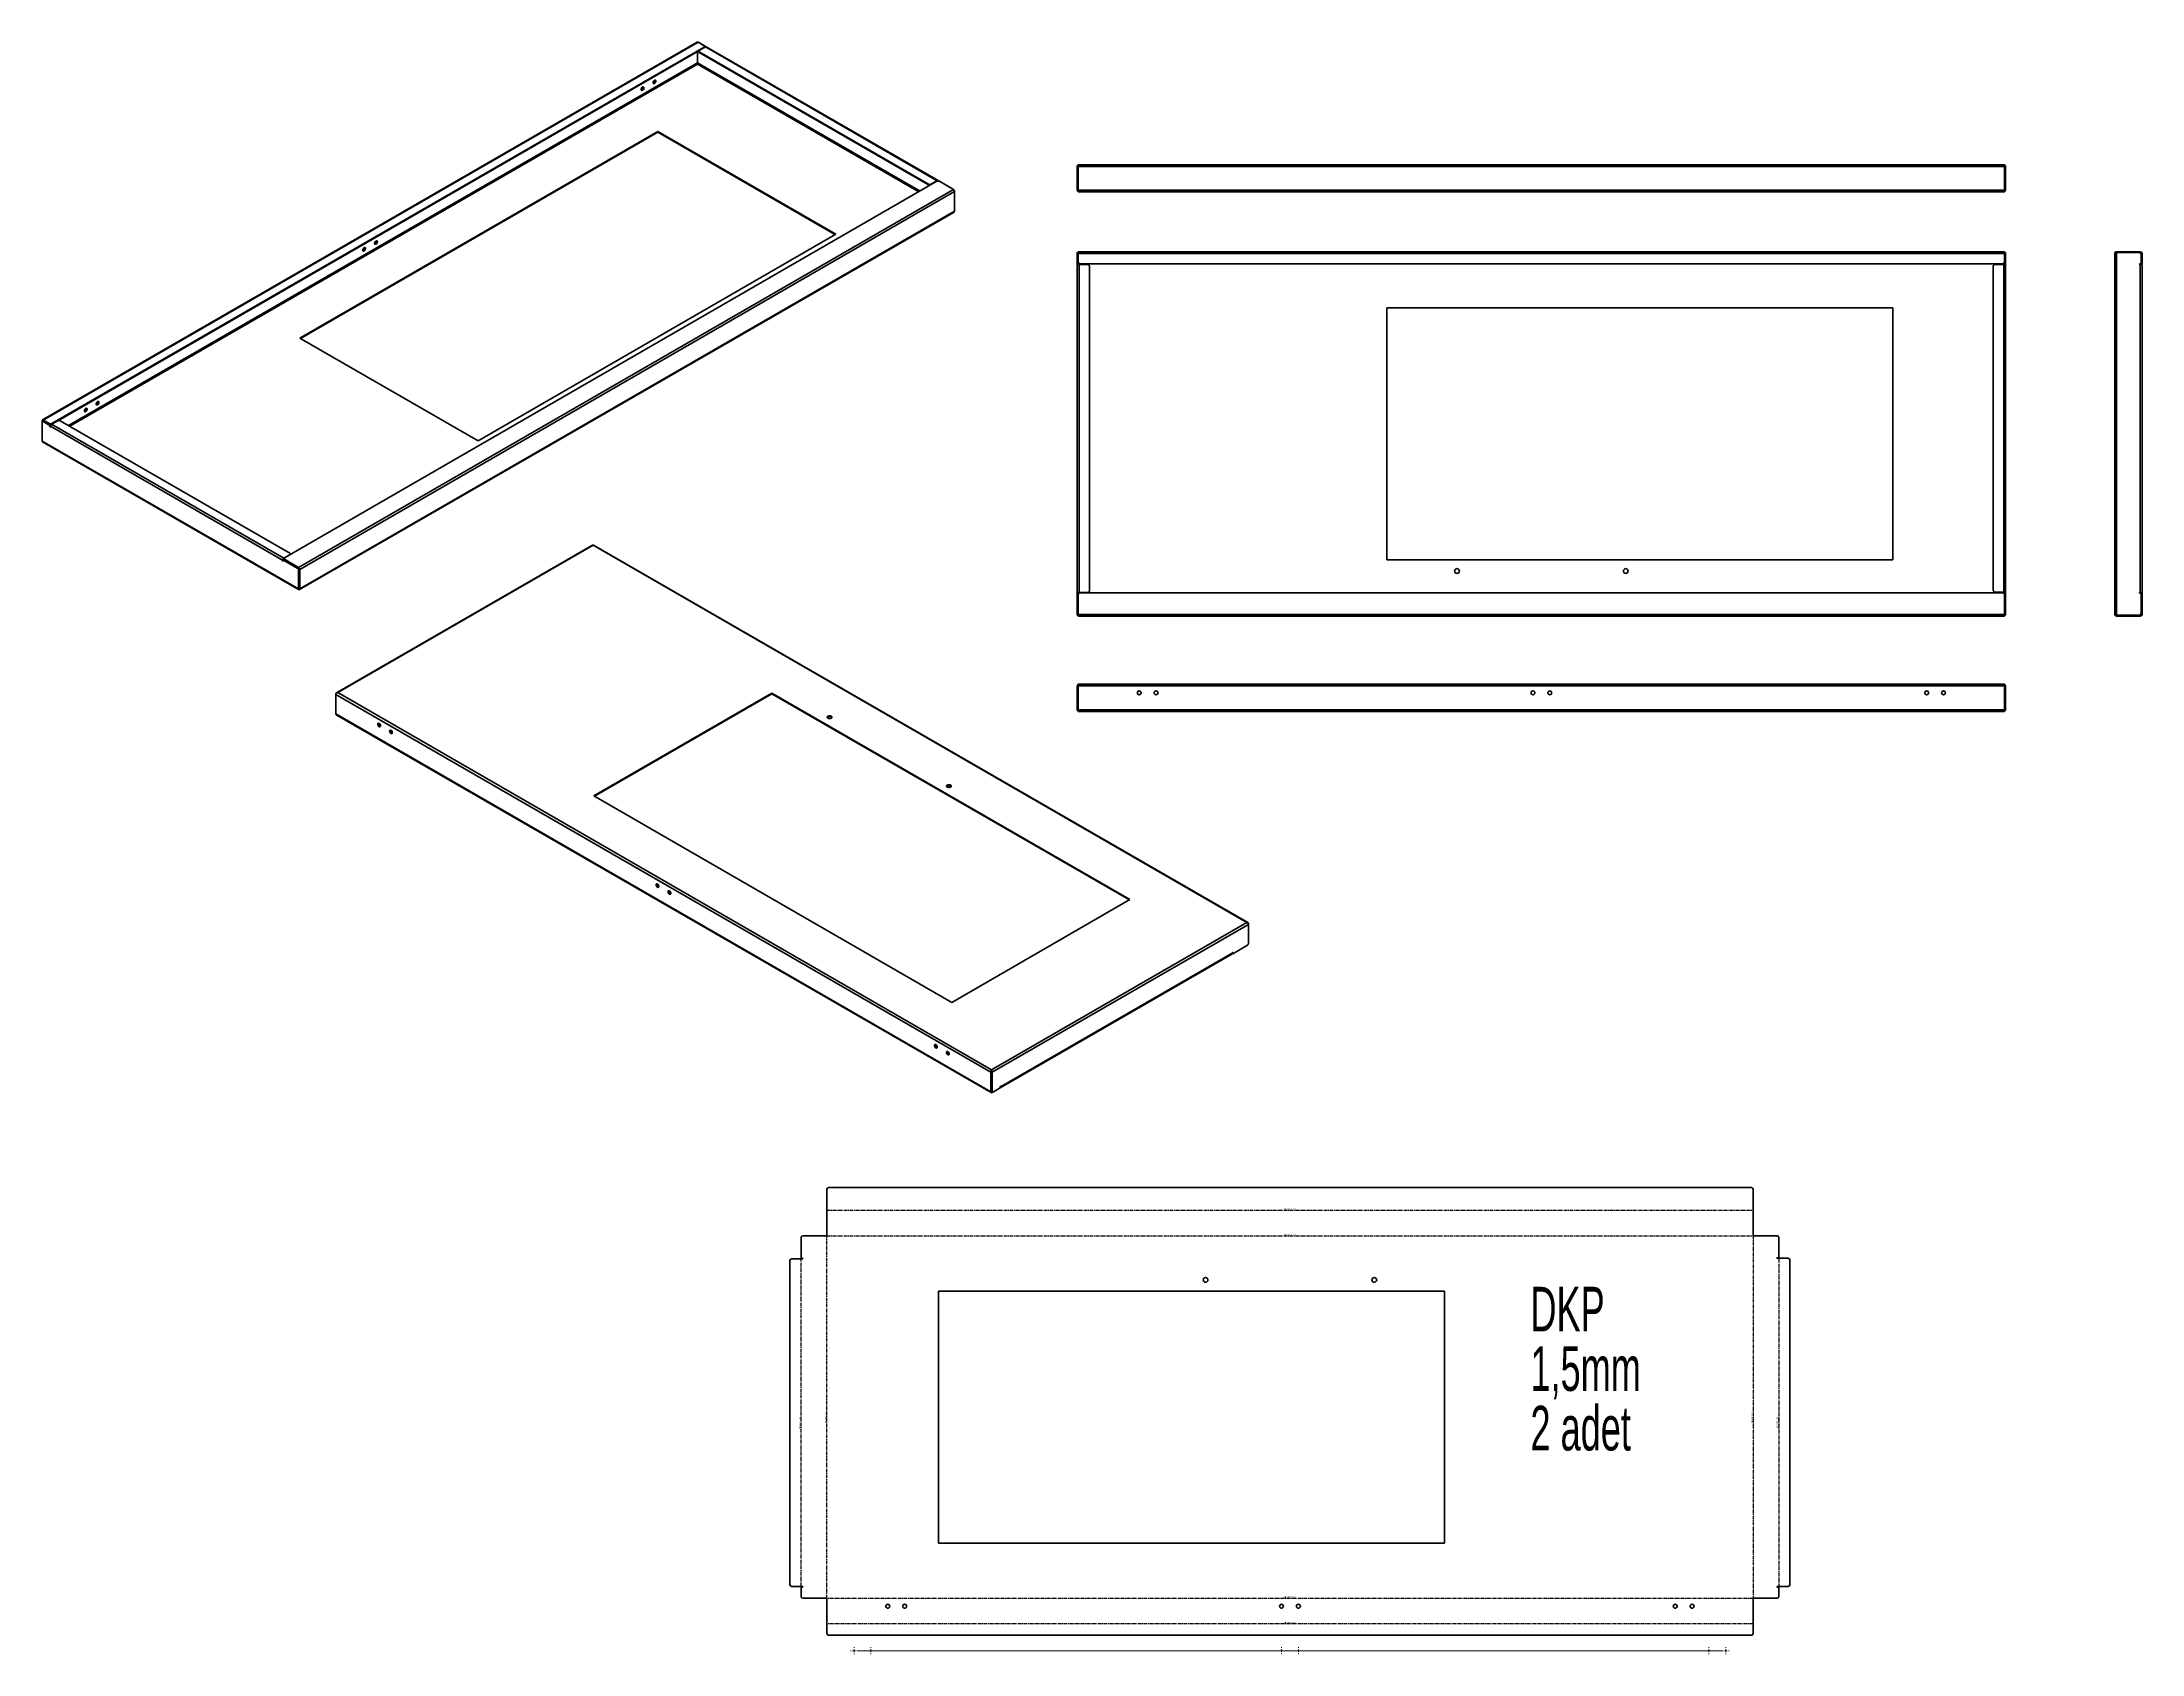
# Model space of a CAD drawing. Header units: millimetres. Extents: x -2050 to 1683, y -476 to 2391.
import ezdxf

# ---------------------------------------------------------------- set-up
doc = ezdxf.new("R2010")
doc.units = ezdxf.units.MM
doc.linetypes.add('CENTER', pattern=[10.16, 6.35, -1.27, 1.27, -1.27])
doc.styles.add('SLDTEXTSTYLE0', font='TXT', dxfattribs={"width": 0.605})
doc.styles.add('SLDTEXTSTYLE1', font='TXT', dxfattribs={"width": 0.574118})

# ---------------------------------------------------------------- blocks, each defined once
blk = doc.blocks.new('SW_CENTERMARKSYMBOL_0')
at = {"color": 0, "linetype": 'Continuous', "lineweight": 18}
for p, q in [((-765, 0), (-766, 0)), ((-760, 0), (-762.5, 0)), ((-760, 5), (-760, 6)), ((-760, 0), (-760, 2.5)), ((-760, 0), (-760, -2.5)), ((-760, 0), (-757.5, 0)), ((-755, 0), (-5, 0)), ((0, 0), (-2.5, 0)), ((0, 5), (0, 6)), ((0, 0), (0, 2.5)), ((0, 0), (0, -2.5)), ((0, 0), (2.5, 0)), ((5, 0), (755, 0)), ((760, 0), (757.5, 0)), ((760, 5), (760, 6)), ((760, 0), (760, 2.5)), ((760, 0), (760, -2.5)), ((760, 0), (762.5, 0)), ((765, 0), (766, 0)), ((-760, -5), (-760, -6)), ((0, -5), (0, -6)), ((760, -5), (760, -6))]:
    blk.add_line(p, q, dxfattribs=at)
blk = doc.blocks.new('SW_CENTERMARKSYMBOL_1')
at = {"color": 0, "linetype": 'Continuous', "lineweight": 18}
for p, q in [((-765, 0), (-766, 0)), ((-760, 0), (-762.5, 0)), ((-760, 5), (-760, 6)), ((-760, 0), (-760, 2.5)), ((-760, 0), (-760, -2.5)), ((-760, 0), (-757.5, 0)), ((-755, 0), (-5, 0)), ((0, 0), (-2.5, 0)), ((0, 5), (0, 6)), ((0, 0), (0, 2.5)), ((0, 0), (0, -2.5)), ((0, 0), (2.5, 0)), ((5, 0), (755, 0)), ((760, 0), (757.5, 0)), ((760, 5), (760, 6)), ((760, 0), (760, 2.5)), ((760, 0), (760, -2.5)), ((760, 0), (762.5, 0)), ((765, 0), (766, 0)), ((-760, -5), (-760, -6)), ((0, -5), (0, -6)), ((760, -5), (760, -6))]:
    blk.add_line(p, q, dxfattribs=at)

msp = doc.modelspace()

# ---------------------------------------------------------------- linework, layer by layer
at = {"color": 7, "linetype": 'Continuous', "lineweight": 35}
for p, q in [((-885.4, 2390.7), (-2049.8, 1718.5)), ((-2048.3, 1718.3), (-883.9, 2390.5)), ((-872.9, 2384.2), (-883.9, 2390.5)), ((-2033.1, 1712), (-872.9, 2381.8)), ((-2021.2, 1717.6), (-882.7, 2374.9)), ((-885, 2354), (-2003.1, 1708.5)), ((-885, 2354), (-885, 2373.6)), ((-884.8, 2354), (-884.8, 2373.7)), ((-489.2, 2125.7), (-884.8, 2354)), ((-882.8, 2374.4), (-882.8, 2373.2)), ((-871, 2382), (-881.9, 2375.6)), ((-881.9, 2373.2), (-474.1, 2137.8)), ((-881.9, 2373.2), (-881.9, 2372)), ((-881.9, 2372), (-474.1, 2136.6)), ((-881.6, 2389.3), (-881.7, 2389.3)), ((-881.6, 2389.3), (-869.6, 2382.4)), ((-872.9, 2380.8), (-872.9, 2381.8)), ((-872.1, 2381.8), (-872.1, 2383)), ((-872.1, 2382.6), (-871, 2382)), ((-871, 2382), (-458.9, 2144.1)), ((-869.8, 2382.2), (-869.6, 2382.4)), ((-869.6, 2382.2), (-869.6, 2382.4)), ((-457.4, 2144.3), (-869.5, 2382.1)), ((-2001, 1707.3), (-884.9, 2351.6)), ((-884.9, 2351.6), (-491.4, 2124.4)), ((-1592, 1864.2), (-955.6, 2231.6)), ((-1590.9, 1863.6), (-955.6, 2230.4)), ((-955.6, 2231.6), (-638.8, 2048.7)), ((-955.6, 2231.6), (-955.6, 2230.4)), ((-955.6, 2230.4), (-639.8, 2048.1)), ((-209.7, 2171.1), (-208.2, 2171.1)), ((-209.7, 2168.1), (-209.7, 2171.1)), ((-209.7, 2127.1), (-209.7, 2168.1)), ((-208.2, 2168.1), (-209.7, 2168.1)), ((-208.2, 2171.1), (-208.2, 2168.1)), ((-208.2, 2127.1), (-208.2, 2168.1)), ((-208.1, 2169.6), (-208.1, 2172.6)), ((1438.6, 2172.6), (-208.1, 2172.6)), ((1438.6, 2169.6), (-208.1, 2169.6)), ((-208.1, 2127.1), (-208.1, 2169.6)), ((1438.6, 2172.6), (1438.6, 2169.6)), ((1438.6, 2127.1), (1438.6, 2169.6)), ((1438.8, 2171.1), (1440.3, 2171.1)), ((1438.8, 2168.1), (1438.8, 2171.1)), ((1438.8, 2127.1), (1438.8, 2168.1)), ((1440.3, 2168.1), (1438.8, 2168.1)), ((1440.3, 2171.1), (1440.3, 2168.1)), ((1440.3, 2127.1), (1440.3, 2168.1)), ((-459.3, 2143), (-1619.4, 1473.2)), ((-429.9, 2128.5), (-1594.3, 1456.3)), ((-474.1, 2136.6), (-474.1, 2137.8)), ((-469.9, 2137.8), (-458.9, 2144.1)), ((-469.9, 2137.8), (-469.9, 2136.8)), ((-458.9, 2143.1), (-458.9, 2144.1)), ((-456.5, 2143.4), (-456.1, 2143.7)), ((-456.1, 2143.7), (-429.9, 2128.6)), ((-429.9, 2128.5), (-455, 2143)), ((-430, 2128.5), (-429.9, 2128.6)), ((-427.8, 2124.8), (-1592.2, 1452.6)), ((-427.8, 2124.9), (-427.8, 2124.9)), ((-427.8, 2124.8), (-427.8, 2124.9)), ((-427.8, 2090.1), (-427.8, 2124.8)), ((-209.7, 2127.1), (-208.2, 2127.1)), ((1438.6, 2127.1), (-208.1, 2127.1)), ((1437.3, 2124.1), (-206.7, 2124.1)), ((1440.3, 2127.1), (1438.8, 2127.1)), ((-1592.4, 1416.8), (-428.9, 2088.4)), ((-427.8, 2090.1), (-1592.2, 1417.9)), ((-638.8, 2048.7), (-1275.2, 1681.3)), ((-209.7, 2016.2), (-208.2, 2016.2)), ((-209.7, 2013.2), (-209.7, 2016.2)), ((-208.2, 2016.2), (-208.2, 2013.2)), ((-208.1, 2014.8), (-208.1, 2017.8)), ((-208.1, 2017.8), (1438.6, 2017.8)), ((1438.6, 2017.8), (1438.6, 2014.8)), ((1438.8, 2016.2), (1438.6, 2015.8)), ((1438.8, 2016.2), (1440.3, 2016.2)), ((1438.8, 2013.2), (1438.8, 2016.2)), ((1440.3, 2016.2), (1440.3, 2013.2)), ((1637.7, 2017.8), (1637.7, 2016.3)), ((1637.7, 2017.8), (1680.2, 2017.8)), ((1637.7, 2016.3), (1680.2, 2016.3)), ((1637.7, 1371.5), (1637.7, 2016.2)), ((1637.7, 2016.2), (1678.7, 2016.2)), ((1680.2, 2016.3), (1680.2, 2017.8)), ((-209.7, 1996.2), (-209.7, 2013.2)), ((-208.2, 2013.2), (-209.7, 2013.2)), ((-208.2, 1996.2), (-209.7, 1996.2)), ((-209.7, 1996.2), (-209.7, 1995.2)), ((-209.7, 1411.5), (-209.7, 1995.2)), ((-209.7, 1995.2), (-206.7, 1995.2)), ((-208.2, 1996.2), (-208.2, 2013.2)), ((-208.2, 1995.2), (-208.2, 1996.2)), ((-208.1, 2014.8), (-208.1, 1999.3)), ((-208.1, 2014.8), (1438.6, 2014.8)), ((-206.7, 1995.2), (-206.7, 1996.8)), ((-206.7, 1995.2), (-206.7, 1411.5)), ((-206.7, 1995.2), (-191.2, 1995.2)), ((-205.1, 1996.3), (1435.6, 1996.3)), ((-188.2, 1992.2), (-188.2, 1414.5)), ((1418.8, 1992.2), (1418.8, 1415.5)), ((1437.3, 1995.2), (1421.8, 1995.2)), ((1437.3, 1996.8), (1437.3, 1995.2)), ((1437.3, 1995.2), (1437.3, 1412.5)), ((1437.3, 1995.2), (1440.3, 1995.2)), ((1438.6, 1999.3), (1438.6, 2014.8)), ((1440.3, 2013.2), (1438.8, 2013.2)), ((1438.8, 2013.2), (1438.8, 1996.2)), ((1438.8, 1996.2), (1440.3, 1996.2)), ((1438.8, 1996.2), (1438.8, 1995.2)), ((1440.3, 2013.2), (1440.3, 1996.2)), ((1440.3, 1995.2), (1440.3, 1996.2)), ((1440.3, 1995.2), (1440.3, 1412.5)), ((1634.7, 1372.8), (1634.7, 2014.8)), ((1681.7, 1996.2), (1679.2, 1996.2)), ((1679.2, 1995.2), (1680.2, 1995.2)), ((1680.2, 1411.5), (1680.2, 1995.2)), ((1680.2, 1995.2), (1683.2, 1995.2)), ((1681.7, 2014.8), (1683.2, 2014.8)), ((1681.7, 2014.8), (1681.7, 2013.2)), ((1681.7, 1996.2), (1681.7, 2013.2)), ((1681.7, 1999.3), (1683.2, 1999.3)), ((1683.2, 1996.3), (1681.7, 1996.3)), ((1683.2, 2014.8), (1683.2, 1999.3)), ((1683.2, 1999.3), (1683.2, 1996.3)), ((1683.2, 1995.2), (1683.2, 1411.5)), ((340.3, 1917.8), (1240.3, 1917.8)), ((340.3, 1469.8), (340.3, 1917.8)), ((1240.3, 1917.8), (1240.3, 1469.8)), ((-1275.2, 1681.3), (-1592, 1864.2)), ((-2048.3, 1718.3), (-2037.3, 1712)), ((-2048.3, 1717.1), (-2048.3, 1718.3)), ((-2049.4, 1716.5), (-2050.4, 1717.1)), ((-2050.4, 1714.6), (-2050.4, 1717.1)), ((-2050.4, 1681.1), (-2050.4, 1714.6)), ((-1594.5, 1417.9), (-2050.4, 1681.1)), ((-2048.7, 1716.5), (-2049.8, 1715.9)), ((-2049.4, 1716.5), (-2048.3, 1717.1)), ((-2049.4, 1716.2), (-2049.4, 1716.5)), ((-2048.3, 1717.1), (-2037.3, 1710.8)), ((-2047.2, 1716.4), (-2048.3, 1715.8)), ((-2036.3, 1708.8), (-2048.3, 1715.8)), ((-2035.2, 1709.5), (-2047.2, 1716.4)), ((-2037.3, 1710.8), (-2037.3, 1712)), ((-2035.2, 1709.5), (-2036.3, 1708.8)), ((-2036.3, 1708.8), (-2036.3, 1706.8)), ((-2035.6, 1707.2), (-2036.3, 1706.8)), ((-2035.6, 1706.4), (-2035.6, 1707.2)), ((-1622.8, 1468.9), (-2035.6, 1707.2)), ((-2035.2, 1708.8), (-2035.2, 1709.5)), ((-2033.5, 1710.9), (-2022.5, 1717.2)), ((-2033.5, 1710.9), (-1620.7, 1472.6)), ((-2033.1, 1712), (-2033.1, 1711.1)), ((-2018.3, 1717.2), (-1609.7, 1481.4)), ((-2049.3, 1679.4), (-1594.4, 1416.8)), ((-1071.8, 1496), (-1526.7, 1233.4)), ((-1070.8, 1495.6), (-1524.7, 1233.5)), ((91.7, 824.5), (-1070.8, 1495.6)), ((93.7, 824.4), (-1069.7, 1496)), ((-1622.1, 1469.3), (-1622.8, 1468.9)), ((-1622.8, 1468.9), (-1622.8, 1468.1)), ((-1622.1, 1468.5), (-1622.8, 1468.1)), ((-1621.1, 1470.4), (-1622.1, 1469.7)), ((-1622.1, 1467.7), (-1622.1, 1469.7)), ((-1596.7, 1455.1), (-1622.1, 1469.7)), ((-1595.6, 1455.7), (-1621.1, 1470.4)), ((-1609.7, 1478.9), (-1620.7, 1472.6)), ((-1620.7, 1471.4), (-1620.7, 1472.6)), ((-1620.3, 1471.6), (-1620.7, 1471.4)), ((-1620.3, 1472), (-1620.3, 1470.8)), ((-1619.4, 1470.8), (-1594.3, 1456.3)), ((-1619.4, 1470.8), (-1619.4, 1469.5)), ((-1619.4, 1469.5), (-1594.3, 1455.1)), ((-1609.7, 1478.8), (-1609.7, 1478.9)), ((-1608.9, 1479.3), (-1608.9, 1480.2)), ((-1594.3, 1455.1), (-1594.3, 1456.3)), ((1240.3, 1469.8), (340.3, 1469.8)), ((-1596.7, 1455.1), (-1595.6, 1455.7)), ((-1593.5, 1452), (-1594.5, 1451.4)), ((-1594.5, 1417.9), (-1594.5, 1451.4)), ((-1593.5, 1418.5), (-1593.5, 1452)), ((-1593.3, 1453.2), (-1592.2, 1452.6)), ((-1593.3, 1418.5), (-1593.3, 1453.2)), ((-1592.2, 1417.9), (-1592.2, 1452.6)), ((-1594.5, 1417.9), (-1593.5, 1418.5)), ((-1593.4, 1418.5), (-1593.4, 1417.2)), ((-1592.2, 1417.9), (-1593.3, 1418.5)), ((-206.7, 1411.5), (-209.7, 1411.5)), ((-209.7, 1411.5), (-209.7, 1410.5)), ((-208.2, 1410.5), (-209.7, 1410.5)), ((-209.7, 1374.5), (-209.7, 1410.5)), ((-208.2, 1410.5), (-208.2, 1411.5)), ((-208.2, 1374.5), (-208.2, 1410.5)), ((-208.1, 1408.3), (-208.1, 1372.8)), ((-191.2, 1411.5), (-206.7, 1411.5)), ((-206.7, 1410.9), (-206.7, 1411.5)), ((1435.6, 1411.3), (-205.1, 1411.3)), ((1421.8, 1412.5), (1437.3, 1412.5)), ((1440.3, 1412.5), (1437.3, 1412.5)), ((1437.3, 1412.5), (1437.3, 1410.9)), ((1438.6, 1372.8), (1438.6, 1408.3)), ((1438.8, 1412.5), (1438.8, 1411.5)), ((1438.8, 1411.5), (1440.3, 1411.5)), ((1438.8, 1411.5), (1438.8, 1374.5)), ((1440.3, 1411.5), (1440.3, 1412.5)), ((1440.3, 1411.5), (1440.3, 1374.5)), ((1680.2, 1411.5), (1679.2, 1411.5)), ((1679.2, 1410.5), (1681.7, 1410.5)), ((1683.2, 1411.5), (1680.2, 1411.5)), ((1681.7, 1411.5), (1681.7, 1411.3)), ((1681.7, 1411.3), (1683.2, 1411.3)), ((1681.7, 1410.5), (1681.7, 1411.3)), ((1681.7, 1374.5), (1681.7, 1410.5)), ((1683.2, 1408.3), (1681.7, 1408.3)), ((1683.2, 1411.3), (1683.2, 1408.3)), ((1683.2, 1408.3), (1683.2, 1372.8)), ((-209.7, 1374.5), (-208.2, 1374.5)), ((-209.7, 1371.5), (-209.7, 1374.5)), ((-208.2, 1371.5), (-209.7, 1371.5)), ((-208.2, 1374.5), (-208.2, 1371.5)), ((-208.2, 1371.5), (-208.1, 1371.9)), ((1438.6, 1372.8), (-208.1, 1372.8)), ((-208.1, 1369.8), (-208.1, 1372.8)), ((1438.6, 1369.8), (-208.1, 1369.8)), ((1438.6, 1372.8), (1438.6, 1369.8)), ((1438.8, 1374.5), (1440.3, 1374.5)), ((1438.8, 1371.5), (1438.8, 1374.5)), ((1440.3, 1371.5), (1438.8, 1371.5)), ((1440.3, 1374.5), (1440.3, 1371.5)), ((1637.7, 1371.5), (1678.7, 1371.5)), ((1637.7, 1369.8), (1637.7, 1371.3)), ((1637.7, 1371.3), (1680.2, 1371.3)), ((1637.7, 1369.8), (1680.2, 1369.8)), ((1680.2, 1371.3), (1680.2, 1369.8)), ((1681.7, 1374.5), (1681.7, 1372.8)), ((1681.7, 1372.8), (1683.2, 1372.8)), ((-1524.7, 1233.5), (-362.2, 562.4)), ((-752.6, 1232.7), (-1069.3, 1049.8)), ((-116.2, 865.3), (-752.6, 1232.7)), ((-752.6, 1231.5), (-752.6, 1232.7)), ((-209.7, 1245.7), (-208.2, 1245.7)), ((-209.7, 1245.7), (-209.7, 1204.7)), ((-208.2, 1245.7), (-208.2, 1204.7)), ((-208.1, 1245.7), (-208.1, 1203.2)), ((-208.1, 1245.7), (1438.6, 1245.7)), ((-206.7, 1248.7), (1437.3, 1248.7)), ((1438.6, 1245.7), (1438.6, 1203.2)), ((1440.3, 1245.7), (1438.8, 1245.7)), ((1438.8, 1245.7), (1438.8, 1204.7)), ((1440.3, 1245.7), (1440.3, 1204.7)), ((-1527.8, 1231.7), (-1527.3, 1231.4)), ((-1527.8, 1231.7), (-1527.8, 1230.4)), ((-1527.8, 1230.4), (-363.4, 558.2)), ((-1527.8, 1230.4), (-1527.8, 1195.7)), ((-1527.8, 1195.7), (-363.4, 523.5)), ((-752.6, 1231.5), (-1068.3, 1049.2)), ((-117.2, 864.7), (-752.6, 1231.5)), ((-209.7, 1204.7), (-208.2, 1204.7)), ((-209.7, 1201.7), (-209.7, 1204.7)), ((-208.2, 1201.7), (-209.7, 1201.7)), ((-208.2, 1204.7), (-208.2, 1201.7)), ((-208.1, 1200.2), (-208.1, 1203.2)), ((-208.1, 1203.2), (1438.6, 1203.2)), ((-208.1, 1200.2), (1438.6, 1200.2)), ((1438.6, 1203.2), (1438.6, 1200.2)), ((1438.8, 1201.7), (1438.8, 1204.7)), ((1438.8, 1204.7), (1440.3, 1204.7)), ((1440.3, 1201.7), (1438.8, 1201.7)), ((1440.3, 1204.7), (1440.3, 1201.7)), ((-1527.2, 1194.3), (-362.8, 522.1)), ((-1069.3, 1049.8), (-432.9, 682.4)), ((-432.9, 682.4), (-116.2, 865.3)), ((-362.2, 562.4), (91.7, 824.5)), ((94.8, 822.7), (94.3, 822.4)), ((94.8, 822.7), (94.8, 821.4)), ((-361.1, 558.2), (94.8, 821.4)), ((66.5, 769.1), (92.7, 784.2)), ((94.8, 821.4), (94.8, 787.9)), ((-346.9, 530.7), (65.2, 768.6)), ((-346.2, 532.1), (65.8, 769.9)), ((65.8, 770.8), (65.8, 769.9)), ((65.8, 769.5), (66.5, 769.1)), ((66.2, 771.4), (66.5, 771.2)), ((66.5, 769.1), (66.5, 771.2)), ((-362.2, 561.2), (-362.2, 562.4)), ((-363.4, 558.2), (-362.3, 558.8)), ((-363.4, 558.2), (-363.4, 523.5)), ((-362.3, 524.1), (-363.4, 523.5)), ((-362.3, 558.8), (-362.3, 524.1)), ((-362.3, 539.2), (-362.1, 539.1)), ((-361.3, 523.5), (-362.3, 524.1)), ((-361.1, 558.2), (-362.1, 558.8)), ((-362.1, 558.8), (-362.1, 525.3)), ((-362.1, 525.3), (-361.1, 524.7)), ((-361.5, 524), (-360.5, 523.3)), ((-361, 523.7), (-361.3, 523.5)), ((-361.3, 523.5), (-361.3, 522.3)), ((-359.6, 523.2), (-361.3, 522.3)), ((-361.1, 558.2), (-361.1, 524.7)), ((-359, 523.5), (-346.9, 530.4)), ((-346.9, 532.5), (-346.9, 530.4)), ((-346.9, 532.5), (-346.2, 532.1)), ((-346.6, 533.1), (-346.2, 532.9)), ((-346.2, 532.1), (-346.2, 532.9)), ((-655, 267.4), (-655, 350.1)), ((-652, 353.1), (988.7, 353.1)), ((991.7, 350.1), (991.7, 267.4)), ((-700.7, 227.4), (-700.7, 264.4)), ((-655, 267.4), (-697.7, 267.4)), ((991.7, 267.4), (1034.3, 267.4)), ((1037.3, 264.4), (1037.3, 228.4)), ((-717.7, 226.4), (-698.2, 226.4)), ((-698.2, 227.4), (-700.7, 227.4)), ((1037.3, 228.4), (1034.8, 228.4)), ((1054.3, 227.4), (1034.8, 227.4)), ((1057.3, -353.3), (1057.3, 224.4)), ((-720.7, -353.3), (-720.7, 223.4)), ((-456.7, 169), (443.3, 169)), ((-456.7, -279), (-456.7, 169)), ((443.3, 169), (443.3, -279)), ((443.3, -279), (-456.7, -279)), ((-698.2, -356.3), (-717.7, -356.3)), ((-700.7, -374.3), (-700.7, -357.3)), ((-700.7, -357.3), (-698.2, -357.3)), ((1034.8, -356.3), (1054.3, -356.3)), ((1034.8, -357.3), (1037.3, -357.3)), ((1037.3, -357.3), (1037.3, -374.3)), ((-655, -377.3), (-697.7, -377.3)), ((-655, -440), (-655, -377.3)), ((991.7, -377.3), (1034.3, -377.3)), ((991.7, -377.3), (991.7, -440)), ((988.7, -443), (-652, -443))]:
    msp.add_line(p, q, dxfattribs=at)
at = {"color": 7, "linetype": 'CENTER'}
for p, q in [((-655, 313.1), (991.7, 313.1)), ((-655.2, -377.3), (-655.2, 267.4)), ((-655, 267.5), (991.7, 267.5)), ((991.8, 267.4), (991.8, -377.3)), ((-700.7, -356.3), (-700.7, 226.4)), ((1037.3, 227.4), (1037.3, -356.3)), ((991.7, -377.5), (-655, -377.5)), ((991.7, -423), (-655, -423))]:
    msp.add_line(p, q, dxfattribs=at)
at = {"color": 7, "linetype": 'Continuous', "lineweight": 35, "flags": 128}
for points in [[(-882.2, 2389.6), (-882, 2389.5), (-881.6, 2389.3)], [(-872.1, 2381.8), (-872.1, 2381.4), (-872.2, 2381.3)], [(-961.6, 2317.1), (-960.8, 2317.7), (-960.1, 2318.6), (-959.5, 2319.6), (-959.2, 2320.7), (-959.1, 2321.6), (-959.3, 2322.4), (-959.8, 2323), (-960.4, 2323.2), (-961.2, 2323), (-962, 2322.6), (-962.8, 2321.8), (-963.4, 2320.9), (-963.8, 2319.8), (-964, 2318.8), (-964, 2317.9), (-963.7, 2317.2), (-963.1, 2316.8), (-962.4, 2316.8), (-961.6, 2317.1)], [(-960.2, 2322), (-960.3, 2321), (-960.7, 2320), (-961.3, 2319), (-962, 2318.2), (-962.8, 2317.6), (-963.6, 2317.4), (-963.8, 2317.4)], [(-960.4, 2323.2), (-960.3, 2322.9), (-960.2, 2322)], [(-982.8, 2304.9), (-982, 2305.5), (-981.3, 2306.4), (-980.7, 2307.4), (-980.4, 2308.4), (-980.3, 2309.4), (-980.5, 2310.2), (-981, 2310.7), (-981.6, 2310.9), (-982.4, 2310.8), (-983.2, 2310.3), (-984, 2309.6), (-984.6, 2308.6), (-985.1, 2307.6), (-985.3, 2306.5), (-985.2, 2305.6), (-984.9, 2305), (-984.3, 2304.6), (-983.6, 2304.6), (-982.8, 2304.9)], [(-981.4, 2309.8), (-981.5, 2308.8), (-981.9, 2307.7), (-982.5, 2306.7), (-983.2, 2305.9), (-984.1, 2305.4), (-984.8, 2305.2), (-985, 2305.1)], [(-981.7, 2310.9), (-981.5, 2310.6), (-981.4, 2309.8)], [(-456.9, 2143.5), (-457, 2143.7), (-457.2, 2144), (-457.4, 2144.3), (-457.7, 2144.4), (-458.1, 2144.4), (-458.5, 2144.3), (-458.9, 2144.1)], [(-1477.8, 2019.1), (-1477, 2019.7), (-1476.2, 2020.6), (-1475.7, 2021.6), (-1475.4, 2022.7), (-1475.3, 2023.6), (-1475.5, 2024.4), (-1475.9, 2025), (-1476.6, 2025.2), (-1477.4, 2025), (-1478.2, 2024.6), (-1478.9, 2023.8), (-1479.6, 2022.9), (-1480, 2021.8), (-1480.2, 2020.8), (-1480.2, 2019.9), (-1479.8, 2019.2), (-1479.3, 2018.9), (-1478.6, 2018.8), (-1477.8, 2019.1)], [(-1476.4, 2024), (-1476.5, 2023), (-1476.9, 2022), (-1477.5, 2021), (-1478.2, 2020.2), (-1479, 2019.6), (-1479.8, 2019.4), (-1480, 2019.4)], [(-1476.6, 2025.2), (-1476.5, 2024.9), (-1476.4, 2024)], [(-1456.6, 2031.4), (-1455.8, 2032), (-1455, 2032.9), (-1454.5, 2033.9), (-1454.2, 2034.9), (-1454.1, 2035.9), (-1454.3, 2036.7), (-1454.7, 2037.2), (-1455.4, 2037.4), (-1456.1, 2037.3), (-1457, 2036.8), (-1457.7, 2036.1), (-1458.4, 2035.1), (-1458.8, 2034.1), (-1459, 2033), (-1459, 2032.1), (-1458.6, 2031.5), (-1458.1, 2031.1), (-1457.4, 2031.1), (-1456.6, 2031.4)], [(-1455.1, 2036.3), (-1455.3, 2035.3), (-1455.7, 2034.2), (-1456.3, 2033.2), (-1457, 2032.4), (-1457.8, 2031.9), (-1458.6, 2031.7), (-1458.8, 2031.7)], [(-1455.4, 2037.4), (-1455.3, 2037.1), (-1455.1, 2036.3)], [(-1972.7, 1733.4), (-1971.9, 1734), (-1971.2, 1734.9), (-1970.7, 1735.9), (-1970.3, 1736.9), (-1970.3, 1737.9), (-1970.5, 1738.7), (-1970.9, 1739.2), (-1971.6, 1739.4), (-1972.3, 1739.3), (-1973.1, 1738.8), (-1973.9, 1738.1), (-1974.6, 1737.1), (-1975, 1736.1), (-1975.2, 1735.1), (-1975.1, 1734.2), (-1974.8, 1733.5), (-1974.3, 1733.1), (-1973.5, 1733.1), (-1972.7, 1733.4)], [(-1971.3, 1738.3), (-1971.5, 1737.3), (-1971.8, 1736.2), (-1972.4, 1735.2), (-1973.2, 1734.4), (-1974, 1733.9), (-1974.8, 1733.7), (-1974.9, 1733.7)], [(-1971.6, 1739.4), (-1971.5, 1739.1), (-1971.3, 1738.3)], [(-1951.5, 1745.6), (-1950.7, 1746.3), (-1950, 1747.1), (-1949.5, 1748.1), (-1949.1, 1749.2), (-1949.1, 1750.2), (-1949.3, 1750.9), (-1949.7, 1751.5), (-1950.4, 1751.7), (-1951.1, 1751.5), (-1951.9, 1751.1), (-1952.7, 1750.3), (-1953.3, 1749.4), (-1953.8, 1748.3), (-1954, 1747.3), (-1953.9, 1746.4), (-1953.6, 1745.7), (-1953, 1745.4), (-1952.3, 1745.3), (-1951.5, 1745.6)], [(-1950.1, 1750.5), (-1950.2, 1749.5), (-1950.6, 1748.5), (-1951.2, 1747.5), (-1952, 1746.7), (-1952.8, 1746.1), (-1953.6, 1745.9), (-1953.7, 1745.9)], [(-1950.4, 1751.7), (-1950.2, 1751.4), (-1950.1, 1750.5)], [(-2036.3, 1706.8), (-2036.3, 1706.6), (-2036.2, 1706.5), (-2036.1, 1706.3), (-2035.9, 1706.2), (-2035.8, 1706.1), (-2035.7, 1706.2), (-2035.6, 1706.3), (-2035.6, 1706.4)], [(-1622.8, 1468.1), (-1622.8, 1467.9), (-1622.7, 1467.8), (-1622.6, 1467.6), (-1622.5, 1467.5), (-1622.3, 1467.5), (-1622.2, 1467.5), (-1622.1, 1467.6), (-1622.1, 1467.7)], [(-1448.7, 1174.5), (-1448.8, 1175.5), (-1449.2, 1176.6), (-1449.8, 1177.6), (-1450.6, 1178.4), (-1451.4, 1178.9), (-1452.2, 1179.1), (-1452.9, 1179), (-1453.4, 1178.6), (-1453.6, 1177.8), (-1453.6, 1176.9), (-1453.4, 1175.9), (-1452.9, 1174.8), (-1452.2, 1173.9), (-1451.4, 1173.2), (-1450.6, 1172.8), (-1449.8, 1172.8), (-1449.2, 1173.1), (-1448.8, 1173.7), (-1448.7, 1174.5)], [(-1427.5, 1162.3), (-1427.6, 1163.3), (-1428, 1164.3), (-1428.6, 1165.3), (-1429.4, 1166.1), (-1430.2, 1166.7), (-1431, 1166.9), (-1431.6, 1166.8), (-1432.1, 1166.3), (-1432.4, 1165.6), (-1432.4, 1164.7), (-1432.1, 1163.6), (-1431.6, 1162.6), (-1431, 1161.7), (-1430.2, 1161), (-1429.4, 1160.6), (-1428.6, 1160.5), (-1428, 1160.8), (-1427.6, 1161.4), (-1427.5, 1162.3)], [(-653, 1188.1), (-652, 1187.7), (-650.8, 1187.4), (-649.6, 1187.4), (-648.3, 1187.6), (-647.3, 1188), (-646.4, 1188.5), (-645.9, 1189.2), (-645.8, 1189.9), (-646, 1190.6), (-646.6, 1191.3), (-647.5, 1191.8), (-648.6, 1192.2), (-649.9, 1192.3), (-651.1, 1192.2), (-652.3, 1191.9), (-653.3, 1191.4), (-653.9, 1190.8), (-654.3, 1190.1), (-654.2, 1189.4), (-653.8, 1188.7), (-653, 1188.1)], [(-654.1, 1189.2), (-654.1, 1189.2), (-653.6, 1189.9), (-652.8, 1190.5), (-651.7, 1190.9), (-650.5, 1191.1), (-649.2, 1191), (-648, 1190.8), (-647, 1190.3)], [(-647, 1190.3), (-646.3, 1189.8), (-645.9, 1189.2)], [(-440.9, 1065.6), (-439.9, 1065.2), (-438.7, 1065), (-437.4, 1064.9), (-436.2, 1065.1), (-435.1, 1065.5), (-434.3, 1066.1), (-433.8, 1066.7), (-433.7, 1067.5), (-433.9, 1068.2), (-434.5, 1068.8), (-435.4, 1069.4), (-436.5, 1069.7), (-437.7, 1069.8), (-439, 1069.7), (-440.2, 1069.5), (-441.1, 1069), (-441.8, 1068.4), (-442.1, 1067.7), (-442.1, 1066.9), (-441.7, 1066.2), (-440.9, 1065.6)], [(-442, 1066.8), (-442, 1066.8), (-441.5, 1067.5), (-440.7, 1068), (-439.6, 1068.4), (-438.4, 1068.6), (-437.1, 1068.6), (-435.9, 1068.3), (-434.9, 1067.9)], [(-434.9, 1067.9), (-434.1, 1067.3), (-433.8, 1066.8)], [(-953.7, 888.8), (-953.9, 889.8), (-954.3, 890.8), (-954.9, 891.8), (-955.6, 892.6), (-956.4, 893.2), (-957.2, 893.4), (-957.9, 893.3), (-958.4, 892.8), (-958.6, 892.1), (-958.6, 891.2), (-958.4, 890.1), (-957.9, 889.1), (-957.2, 888.2), (-956.4, 887.5), (-955.6, 887.1), (-954.9, 887), (-954.3, 887.3), (-953.9, 887.9), (-953.7, 888.8)], [(-932.5, 876.5), (-932.7, 877.5), (-933, 878.6), (-933.6, 879.6), (-934.4, 880.4), (-935.2, 880.9), (-936, 881.2), (-936.7, 881), (-937.2, 880.6), (-937.4, 879.8), (-937.4, 878.9), (-937.2, 877.9), (-936.7, 876.8), (-936, 875.9), (-935.2, 875.2), (-934.4, 874.8), (-933.6, 874.8), (-933, 875.1), (-932.7, 875.7), (-932.5, 876.5)], [(66.1, 769.4), (66, 769.4), (65.7, 769.3)], [(66.5, 771.2), (66.5, 771.3), (66.4, 771.4), (66.3, 771.4), (66.2, 771.4), (66, 771.3), (65.9, 771.1), (65.8, 770.9), (65.8, 770.8)], [(-458.8, 603), (-458.9, 604), (-459.3, 605.1), (-459.9, 606.1), (-460.6, 606.9), (-461.4, 607.4), (-462.2, 607.7), (-462.9, 607.5), (-463.4, 607.1), (-463.7, 606.4), (-463.7, 605.4), (-463.4, 604.4), (-462.9, 603.3), (-462.2, 602.4), (-461.4, 601.7), (-460.6, 601.4), (-459.9, 601.3), (-459.3, 601.6), (-458.9, 602.2), (-458.8, 603)], [(-437.5, 590.8), (-437.7, 591.8), (-438.1, 592.9), (-438.7, 593.8), (-439.4, 594.6), (-440.2, 595.2), (-441, 595.4), (-441.7, 595.3), (-442.2, 594.8), (-442.5, 594.1), (-442.5, 593.2), (-442.2, 592.1), (-441.7, 591.1), (-441, 590.2), (-440.2, 589.5), (-439.4, 589.1), (-438.7, 589.1), (-438.1, 589.3), (-437.7, 589.9), (-437.5, 590.8)], [(-346.2, 532.9), (-346.3, 533), (-346.3, 533.1), (-346.4, 533.1), (-346.6, 533.1), (-346.7, 533), (-346.8, 532.8), (-346.9, 532.7), (-346.9, 532.5)]]:
    msp.add_lwpolyline(points, dxfattribs=at)
at = {"color": 7, "linetype": 'Continuous', "lineweight": 35}
for centre, radius in [((465.3, 1449.8), 4.25), ((765.3, 1449.8), 4.25), ((-99.7, 1233.2), 3.5), ((-69.7, 1233.2), 3.5), ((600.3, 1233.2), 3.5), ((630.3, 1233.2), 3.5), ((1300.3, 1233.2), 3.5), ((1330.3, 1233.2), 3.5), ((18.3, 189), 4.25), ((318.3, 189), 4.25), ((-546.7, -391.5), 3.5), ((-516.7, -391.5), 3.5), ((153.3, -391.5), 3.5), ((183.3, -391.5), 3.5), ((853.3, -391.5), 3.5), ((883.3, -391.5), 3.5)]:
    msp.add_circle(centre, radius, dxfattribs=at)
for centre, radius, start, end in [((-884.8, 2389.3), 1.51, 54.3824, 114.3071), ((-881.5, 2374.4), 1.31, 110.7834, 249.2166), ((-881.3, 2373.3), 1.51, 185.6948, 245.6253), ((-873.4, 2383), 1.31, 290.7834, 69.2166), ((-870.1, 2380.7), 1.51, 65.6929, 125.6176), ((-206.7, 2169.6), 3, 116.9273, 150), ((-206.7, 2169.6), 1.5, 154.9203, 180), ((1437.3, 2169.6), 3, 30, 63.0727), ((1437.3, 2169.6), 1.5, 0, 25.0797), ((-472, 2141.9), 4.61, 242.6097, 297.3903), ((-472, 2140.7), 4.62, 242.6873, 280.7452), ((-457.2, 2138.9), 4.61, 62.6097, 117.3903), ((-432.4, 2124.7), 4.61, 2.6055, 57.3945), ((-432.4, 2124.6), 4.61, 2.6055, 57.3945), ((1678.7, 2013.2), 3, 0, 90), ((1680.2, 2014.8), 3, 0, 90), ((1680.2, 2014.8), 1.5, 0, 90), ((-205.1, 1999.3), 3, 180, 270), ((-191.2, 1992.2), 3, 0, 90), ((1421.8, 1992.2), 3, 90, 180), ((1435.6, 1999.3), 3, 270, 0), ((1679.2, 1995.7), 0.5, 90, 270), ((-2049.1, 1717.3), 1.31, 50.7967, 189.214), ((-2020.4, 1713.1), 4.61, 62.6097, 117.3903), ((-2049.1, 1714.8), 1.31, 50.7967, 189.214), ((-2048.7, 1716.6), 0.655, 50.7967, 189.214), ((-2048.1, 1715.2), 1.51, 54.3824, 114.3071), ((-2035.2, 1716.1), 4.61, 242.6097, 297.3903), ((-2035.2, 1714.9), 4.64, 242.7019, 284.2032), ((-2031, 1707), 4.61, 122.6055, 177.3945), ((-1618.2, 1468.7), 4.61, 122.6055, 177.3945), ((-1619.4, 1469.4), 2.36, 123.0693, 165.6119), ((-1619, 1472), 1.31, 110.7834, 249.2166), ((-1618.8, 1470.9), 1.51, 185.6948, 245.6253), ((-1610.2, 1480.2), 1.31, 290.7834, 69.2166), ((-1596.8, 1452.4), 4.61, 2.6055, 57.3945), ((-1599.1, 1451.2), 4.61, 2.6055, 57.3945), ((-1598.1, 1451.8), 4.61, 2.6055, 57.3945), ((-1595.6, 1453.1), 2.31, 2.6055, 57.3945), ((-205.1, 1408.3), 3, 90, 180), ((-191.2, 1414.5), 3, 270, 0), ((1421.8, 1415.5), 3, 180, 270), ((1435.6, 1408.3), 3, 0, 90), ((1679.2, 1411), 0.5, 90, 270), ((1678.7, 1374.5), 3, 270, 0), ((1680.2, 1372.8), 3, 270, 0), ((1680.2, 1372.8), 1.5, 270, 0), ((-1526.3, 1195.5), 1.48, 173.7012, 234.9867), ((-206.7, 1203.2), 3, 210, 243.0727), ((-206.7, 1203.2), 1.5, 180, 205.0797), ((1437.3, 1203.2), 1.5, 334.9203, 0), ((1437.3, 1203.2), 3, 296.9273, 330), ((-1448.1, 1177.7), 4.46, 161.5807, 258.414), ((-1426.9, 1165.5), 4.46, 161.5807, 258.414), ((-953.1, 892), 4.46, 161.5807, 258.414), ((-931.9, 879.8), 4.46, 161.5807, 258.414), ((90.2, 788.1), 4.61, 302.6055, 357.3945), ((64.4, 769.8), 1.44, 304.0564, 7.2558), ((-458.1, 606.3), 4.46, 161.5807, 258.414), ((-436.9, 594), 4.46, 161.5807, 258.414), ((-362.1, 523.3), 1.31, 170.786, 309.2033), ((-361.7, 524), 0.655, 170.786, 309.2033), ((-360.7, 525.2), 1.48, 173.7012, 234.9867), ((-359.8, 524.5), 1.31, 170.786, 309.2033), ((-347.7, 531.9), 1.45, 300.2638, 6.7169), ((-652, 350.1), 3, 90, 180), ((988.7, 350.1), 3, 0, 90), ((-697.7, 264.4), 3, 90, 180), ((1034.3, 264.4), 3, 0, 90), ((-717.7, 223.4), 3, 90, 180), ((-698.2, 226.9), 0.5, 270, 90), ((1034.8, 227.9), 0.5, 90, 270), ((1054.3, 224.4), 3, 0, 90), ((-717.7, -353.3), 3, 180, 270), ((-698.2, -356.8), 0.5, 270, 90), ((1034.8, -356.8), 0.5, 90, 270), ((1054.3, -353.3), 3, 270, 360), ((-697.7, -374.3), 3, 180, 270), ((1034.3, -374.3), 3, 270, 0), ((-652, -440), 3, 180, 270), ((988.7, -440), 3, 270, 0)]:
    msp.add_arc(centre, radius, start, end, dxfattribs=at)
for points, knots in [([(-884.9, 2351.6), (-884.9, 2351.7), (-885, 2351.9), (-885, 2352.2), (-885.1, 2352.3), (-885.1, 2352.5), (-885.1, 2352.6), (-885.1, 2352.8), (-885.1, 2352.9), (-885.1, 2353.1), (-885.1, 2353.2), (-885.1, 2353.6), (-885, 2353.8), (-885, 2354)], [0, 0, 0, 0, 0.25, 0.25, 0.375, 0.375, 0.5, 0.5, 0.625, 0.625, 0.75, 0.75, 1, 1, 1, 1]), ([(-884.8, 2354), (-884.7, 2353.8), (-884.6, 2353.6), (-884.6, 2353.2), (-884.6, 2353.1), (-884.6, 2352.9), (-884.6, 2352.8), (-884.6, 2352.6), (-884.6, 2352.5), (-884.6, 2352.3), (-884.7, 2352.2), (-884.7, 2351.9), (-884.8, 2351.7), (-884.9, 2351.6)], [0, 0, 0, 0, 0.25, 0.25, 0.375, 0.375, 0.5, 0.5, 0.625, 0.625, 0.75, 0.75, 1, 1, 1, 1]), ([(-209.7, 2127.1), (-209.7, 2126.9), (-209.7, 2126.7), (-209.6, 2126.3), (-209.6, 2126.1), (-209.4, 2125.7), (-209.3, 2125.6), (-209.1, 2125.2), (-209, 2125.1), (-208.7, 2124.8), (-208.6, 2124.7), (-208.2, 2124.5), (-208.1, 2124.4), (-207.7, 2124.2), (-207.5, 2124.2), (-207.1, 2124.1), (-206.9, 2124.1), (-206.7, 2124.1)], [0, 0, 0, 0, 0.125, 0.125, 0.25, 0.25, 0.375, 0.375, 0.5, 0.5, 0.625, 0.625, 0.75, 0.75, 0.875, 0.875, 1, 1, 1, 1]), ([(-208.2, 2127.1), (-208.2, 2126.8), (-208.2, 2126.4), (-207.9, 2126.1), (-207.8, 2126)], [0, 0, 0, 0, 0.560267, 1, 1, 1, 1]), ([(-206.7, 2124.1), (-206.8, 2124.1), (-206.9, 2124.1), (-207, 2124.2), (-207, 2124.2), (-207.1, 2124.4), (-207.2, 2124.5), (-207.3, 2124.7), (-207.4, 2124.8), (-207.5, 2125.1), (-207.5, 2125.2), (-207.6, 2125.6), (-207.7, 2125.7), (-207.8, 2126.1), (-207.9, 2126.3), (-208, 2126.7), (-208, 2126.9), (-208.1, 2127.1)], [0, 0, 0, 0, 0.125, 0.125, 0.25, 0.25, 0.375, 0.375, 0.5, 0.5, 0.625, 0.625, 0.75, 0.75, 0.875, 0.875, 1, 1, 1, 1]), ([(1438.6, 2127.1), (1438.6, 2126.9), (1438.5, 2126.7), (1438.4, 2126.3), (1438.3, 2126.1), (1438.2, 2125.7), (1438.2, 2125.6), (1438.1, 2125.2), (1438, 2125.1), (1437.9, 2124.8), (1437.8, 2124.7), (1437.7, 2124.5), (1437.7, 2124.4), (1437.5, 2124.2), (1437.5, 2124.2), (1437.4, 2124.1), (1437.3, 2124.1), (1437.3, 2124.1)], [0, 0, 0, 0, 0.125, 0.125, 0.25, 0.25, 0.375, 0.375, 0.5, 0.5, 0.625, 0.625, 0.75, 0.75, 0.875, 0.875, 1, 1, 1, 1]), ([(1437.3, 2124.1), (1437.5, 2124.1), (1437.7, 2124.1), (1438, 2124.2), (1438.2, 2124.2), (1438.6, 2124.4), (1438.8, 2124.5), (1439.1, 2124.7), (1439.2, 2124.8), (1439.5, 2125.1), (1439.6, 2125.2), (1439.9, 2125.6), (1440, 2125.7), (1440.1, 2126.1), (1440.2, 2126.3), (1440.2, 2126.7), (1440.3, 2126.9), (1440.3, 2127.1)], [0, 0, 0, 0, 0.125, 0.125, 0.25, 0.25, 0.375, 0.375, 0.5, 0.5, 0.625, 0.625, 0.75, 0.75, 0.875, 0.875, 1, 1, 1, 1]), ([(1438.3, 2126), (1438.3, 2126), (1438.5, 2126.1), (1438.7, 2126.5), (1438.7, 2126.9), (1438.8, 2127.1)], [0, 0, 0, 0, 0.072809, 0.56315, 1, 1, 1, 1]), ([(-427.8, 2090.1), (-427.9, 2089.8), (-428.1, 2089.2), (-428.5, 2088.6), (-428.9, 2088.5), (-428.9, 2088.5)], [0, 0, 0, 0, 0.4472514, 0.8945664, 1, 1, 1, 1]), ([(-208.1, 2015.8), (-208.1, 2015.9), (-208.2, 2016), (-208.2, 2016.1), (-208.2, 2016.2)], [0, 0, 0, 0, 0.16308, 1, 1, 1, 1]), ([(1637.7, 2017.8), (1637.5, 2017.8), (1637.3, 2017.8), (1636.9, 2017.7), (1636.7, 2017.7), (1636.4, 2017.5), (1636.2, 2017.4), (1635.9, 2017.2), (1635.7, 2017.1), (1635.4, 2016.8), (1635.3, 2016.7), (1635.1, 2016.3), (1635, 2016.2), (1634.9, 2015.8), (1634.8, 2015.6), (1634.7, 2015.2), (1634.7, 2015), (1634.7, 2014.8)], [0, 0, 0, 0, 0.125, 0.125, 0.25, 0.25, 0.375, 0.375, 0.5, 0.5, 0.625, 0.625, 0.75, 0.75, 0.875, 0.875, 1, 1, 1, 1]), ([(1634.7, 2014.8), (1634.7, 2014.9), (1634.7, 2015), (1634.8, 2015.1), (1634.9, 2015.1), (1635, 2015.2), (1635.1, 2015.3), (1635.3, 2015.4), (1635.4, 2015.5), (1635.7, 2015.6), (1635.9, 2015.6), (1636.2, 2015.7), (1636.4, 2015.8), (1636.7, 2015.9), (1636.9, 2016), (1637.3, 2016.1), (1637.5, 2016.1), (1637.7, 2016.2)], [0, 0, 0, 0, 0.125, 0.125, 0.25, 0.25, 0.375, 0.375, 0.5, 0.5, 0.625, 0.625, 0.75, 0.75, 0.875, 0.875, 1, 1, 1, 1]), ([(1637.7, 2016.3), (1637.5, 2016.3), (1637.1, 2016.3), (1636.8, 2016), (1636.6, 2015.9)], [0, 0, 0, 0, 0.560267, 1, 1, 1, 1]), ([(-2049.3, 1679.5), (-2049.5, 1679.6), (-2049.9, 1679.8), (-2050.3, 1680.5), (-2050.4, 1680.9), (-2050.4, 1681.1)], [0, 0, 0, 0, 0.3415223, 0.7880963, 1, 1, 1, 1]), ([(-1071.8, 1496), (-1071.7, 1496), (-1071.5, 1496.1), (-1071.1, 1495.9), (-1070.8, 1495.7), (-1070.8, 1495.6)], [0, 0, 0, 0, 0.341386, 0.788052, 1, 1, 1, 1]), ([(-1070.8, 1495.6), (-1070.6, 1495.7), (-1070.2, 1496), (-1069.9, 1496.1), (-1069.8, 1496), (-1069.8, 1496)], [0, 0, 0, 0, 0.447344, 0.894752, 1, 1, 1, 1]), ([(-1594.5, 1417.9), (-1594.6, 1417.8), (-1594.6, 1417.6), (-1594.6, 1417.4), (-1594.6, 1417.3), (-1594.6, 1417.1), (-1594.6, 1417), (-1594.5, 1416.9), (-1594.5, 1416.8), (-1594.3, 1416.8), (-1594.3, 1416.8), (-1594.1, 1416.8), (-1594, 1416.8), (-1593.9, 1416.8), (-1593.8, 1416.9), (-1593.6, 1417), (-1593.5, 1417.1), (-1593.4, 1417.2)], [0, 0, 0, 0, 0.125, 0.125, 0.25, 0.25, 0.375, 0.375, 0.5, 0.5, 0.625, 0.625, 0.75, 0.75, 0.875, 0.875, 1, 1, 1, 1]), ([(-1593.5, 1418.5), (-1593.6, 1418.4), (-1593.6, 1418.3), (-1593.7, 1418.2), (-1593.7, 1418.2), (-1593.7, 1418.1), (-1593.7, 1418.1), (-1593.6, 1418.1), (-1593.6, 1418.1), (-1593.6, 1418.1), (-1593.6, 1418.1), (-1593.5, 1418.2), (-1593.4, 1418.3), (-1593.4, 1418.5)], [0, 0, 0, 0, 0.25, 0.25, 0.375, 0.375, 0.5, 0.5, 0.625, 0.625, 0.75, 0.75, 1, 1, 1, 1]), ([(-1593.4, 1417.2), (-1593.3, 1417.1), (-1593.2, 1417), (-1593, 1416.9), (-1592.9, 1416.8), (-1592.7, 1416.8), (-1592.6, 1416.8), (-1592.5, 1416.8), (-1592.4, 1416.8), (-1592.3, 1416.8), (-1592.3, 1416.9), (-1592.2, 1417), (-1592.2, 1417.1), (-1592.1, 1417.3), (-1592.1, 1417.4), (-1592.2, 1417.6), (-1592.2, 1417.8), (-1592.2, 1417.9)], [0, 0, 0, 0, 0.125, 0.125, 0.25, 0.25, 0.375, 0.375, 0.5, 0.5, 0.625, 0.625, 0.75, 0.75, 0.875, 0.875, 1, 1, 1, 1]), ([(-1593.1, 1418.1), (-1593.1, 1418.1), (-1593.1, 1418.1), (-1593.1, 1418.2), (-1593.2, 1418.4), (-1593.3, 1418.5)], [0, 0, 0, 0, 0.061427, 0.557787, 1, 1, 1, 1]), ([(1438.6, 1371.8), (1438.6, 1371.8), (1438.8, 1371.7), (1438.8, 1371.6), (1438.8, 1371.5)], [0, 0, 0, 0, 0.1630801, 1, 1, 1, 1]), ([(1637.7, 1371.5), (1637.5, 1371.5), (1637.3, 1371.6), (1636.9, 1371.7), (1636.7, 1371.8), (1636.4, 1371.9), (1636.2, 1371.9), (1635.9, 1372), (1635.7, 1372.1), (1635.4, 1372.2), (1635.3, 1372.3), (1635.1, 1372.4), (1635, 1372.4), (1634.9, 1372.6), (1634.8, 1372.6), (1634.7, 1372.7), (1634.7, 1372.8), (1634.7, 1372.8)], [0, 0, 0, 0, 0.125, 0.125, 0.25, 0.25, 0.375, 0.375, 0.5, 0.5, 0.625, 0.625, 0.75, 0.75, 0.875, 0.875, 1, 1, 1, 1]), ([(1634.7, 1372.8), (1634.7, 1372.6), (1634.7, 1372.4), (1634.8, 1372.1), (1634.9, 1371.9), (1635, 1371.5), (1635.1, 1371.3), (1635.3, 1371), (1635.4, 1370.9), (1635.7, 1370.6), (1635.9, 1370.5), (1636.2, 1370.2), (1636.4, 1370.1), (1636.7, 1370), (1636.9, 1369.9), (1637.3, 1369.9), (1637.5, 1369.8), (1637.7, 1369.8)], [0, 0, 0, 0, 0.125, 0.125, 0.25, 0.25, 0.375, 0.375, 0.5, 0.5, 0.625, 0.625, 0.75, 0.75, 0.875, 0.875, 1, 1, 1, 1]), ([(1636.6, 1371.8), (1636.7, 1371.8), (1636.8, 1371.6), (1637.2, 1371.4), (1637.5, 1371.4), (1637.7, 1371.3)], [0, 0, 0, 0, 0.072809, 0.56315, 1, 1, 1, 1]), ([(-1524.7, 1233.5), (-1524.9, 1233.6), (-1525.1, 1233.6), (-1525.4, 1233.7), (-1525.6, 1233.7), (-1525.9, 1233.6), (-1526.1, 1233.6), (-1526.4, 1233.5), (-1526.6, 1233.5), (-1526.8, 1233.3), (-1527, 1233.2), (-1527.2, 1233), (-1527.3, 1232.9), (-1527.5, 1232.6), (-1527.6, 1232.4), (-1527.7, 1232.1), (-1527.8, 1231.9), (-1527.8, 1231.7)], [0, 0, 0, 0, 0.125, 0.125, 0.25, 0.25, 0.375, 0.375, 0.5, 0.5, 0.625, 0.625, 0.75, 0.75, 0.875, 0.875, 1, 1, 1, 1]), ([(-1527.8, 1230.4), (-1527.8, 1230.5), (-1527.7, 1230.7), (-1527.6, 1231), (-1527.5, 1231.1), (-1527.3, 1231.4), (-1527.2, 1231.6), (-1527, 1231.9), (-1526.8, 1232.1), (-1526.6, 1232.4), (-1526.4, 1232.5), (-1526.1, 1232.8), (-1525.9, 1232.9), (-1525.6, 1233.1), (-1525.4, 1233.2), (-1525.1, 1233.4), (-1524.9, 1233.5), (-1524.7, 1233.5)], [0, 0, 0, 0, 0.125, 0.125, 0.25, 0.25, 0.375, 0.375, 0.5, 0.5, 0.625, 0.625, 0.75, 0.75, 0.875, 0.875, 1, 1, 1, 1]), ([(-206.7, 1248.7), (-206.9, 1248.7), (-207.1, 1248.6), (-207.5, 1248.6), (-207.7, 1248.5), (-208.1, 1248.4), (-208.2, 1248.3), (-208.6, 1248), (-208.7, 1247.9), (-209, 1247.6), (-209.1, 1247.5), (-209.3, 1247.2), (-209.4, 1247), (-209.6, 1246.6), (-209.6, 1246.4), (-209.7, 1246.1), (-209.7, 1245.9), (-209.7, 1245.7)], [0, 0, 0, 0, 0.125, 0.125, 0.25, 0.25, 0.375, 0.375, 0.5, 0.5, 0.625, 0.625, 0.75, 0.75, 0.875, 0.875, 1, 1, 1, 1]), ([(-207.8, 1246.7), (-207.8, 1246.7), (-208, 1246.6), (-208.2, 1246.2), (-208.2, 1245.8), (-208.2, 1245.7)], [0, 0, 0, 0, 0.072809, 0.56315, 1, 1, 1, 1]), ([(-208.1, 1245.7), (-208, 1245.9), (-208, 1246.1), (-207.9, 1246.4), (-207.8, 1246.6), (-207.7, 1247), (-207.6, 1247.2), (-207.5, 1247.5), (-207.5, 1247.6), (-207.4, 1247.9), (-207.3, 1248), (-207.2, 1248.3), (-207.1, 1248.4), (-207, 1248.5), (-207, 1248.6), (-206.9, 1248.6), (-206.8, 1248.7), (-206.7, 1248.7)], [0, 0, 0, 0, 0.125, 0.125, 0.25, 0.25, 0.375, 0.375, 0.5, 0.5, 0.625, 0.625, 0.75, 0.75, 0.875, 0.875, 1, 1, 1, 1]), ([(1437.3, 1248.7), (1437.3, 1248.7), (1437.4, 1248.6), (1437.5, 1248.6), (1437.5, 1248.5), (1437.7, 1248.4), (1437.7, 1248.3), (1437.8, 1248), (1437.9, 1247.9), (1438, 1247.6), (1438.1, 1247.5), (1438.2, 1247.2), (1438.2, 1247), (1438.3, 1246.6), (1438.4, 1246.4), (1438.5, 1246.1), (1438.6, 1245.9), (1438.6, 1245.7)], [0, 0, 0, 0, 0.125, 0.125, 0.25, 0.25, 0.375, 0.375, 0.5, 0.5, 0.625, 0.625, 0.75, 0.75, 0.875, 0.875, 1, 1, 1, 1]), ([(1440.3, 1245.7), (1440.3, 1245.9), (1440.2, 1246.1), (1440.2, 1246.4), (1440.1, 1246.6), (1440, 1247), (1439.9, 1247.2), (1439.6, 1247.5), (1439.5, 1247.6), (1439.2, 1247.9), (1439.1, 1248), (1438.8, 1248.3), (1438.6, 1248.4), (1438.2, 1248.5), (1438, 1248.6), (1437.7, 1248.6), (1437.5, 1248.7), (1437.3, 1248.7)], [0, 0, 0, 0, 0.125, 0.125, 0.25, 0.25, 0.375, 0.375, 0.5, 0.5, 0.625, 0.625, 0.75, 0.75, 0.875, 0.875, 1, 1, 1, 1]), ([(1438.8, 1245.7), (1438.7, 1245.9), (1438.7, 1246.3), (1438.4, 1246.6), (1438.3, 1246.7)], [0, 0, 0, 0, 0.5602671, 1, 1, 1, 1]), ([(94.8, 822.7), (94.8, 822.9), (94.7, 823.1), (94.6, 823.4), (94.5, 823.6), (94.3, 823.8), (94.2, 824), (94, 824.2), (93.8, 824.3), (93.6, 824.4), (93.4, 824.5), (93.1, 824.6), (92.9, 824.6), (92.6, 824.7), (92.4, 824.6), (92.1, 824.6), (91.9, 824.6), (91.7, 824.5)], [0, 0, 0, 0, 0.125, 0.125, 0.25, 0.25, 0.375, 0.375, 0.5, 0.5, 0.625, 0.625, 0.75, 0.75, 0.875, 0.875, 1, 1, 1, 1]), ([(91.7, 824.5), (91.9, 824.4), (92.1, 824.4), (92.4, 824.2), (92.6, 824.1), (92.9, 823.9), (93.1, 823.7), (93.4, 823.5), (93.6, 823.3), (93.8, 823), (94, 822.9), (94.2, 822.6), (94.3, 822.4), (94.5, 822.1), (94.6, 822), (94.7, 821.7), (94.8, 821.5), (94.8, 821.4)], [0, 0, 0, 0, 0.125, 0.125, 0.25, 0.25, 0.375, 0.375, 0.5, 0.5, 0.625, 0.625, 0.75, 0.75, 0.875, 0.875, 1, 1, 1, 1]), ([(-362.2, 562.4), (-362.3, 562.3), (-362.4, 562.2), (-362.6, 561.9), (-362.7, 561.8), (-362.9, 561.5), (-363, 561.3), (-363.1, 561), (-363.2, 560.8), (-363.3, 560.4), (-363.4, 560.2), (-363.4, 559.8), (-363.5, 559.6), (-363.5, 559.2), (-363.5, 559), (-363.5, 558.6), (-363.4, 558.4), (-363.4, 558.2)], [0, 0, 0, 0, 0.125, 0.125, 0.25, 0.25, 0.375, 0.375, 0.5, 0.5, 0.625, 0.625, 0.75, 0.75, 0.875, 0.875, 1, 1, 1, 1]), ([(-362.2, 561.2), (-362.3, 561.1), (-362.4, 560.9), (-362.4, 560.6), (-362.4, 560.6), (-362.5, 560.4), (-362.5, 560.2), (-362.5, 560), (-362.5, 559.9), (-362.5, 559.7), (-362.5, 559.6), (-362.5, 559.2), (-362.4, 559), (-362.3, 558.8)], [0, 0, 0, 0, 0.25, 0.25, 0.375, 0.375, 0.5, 0.5, 0.625, 0.625, 0.75, 0.75, 1, 1, 1, 1]), ([(-361.1, 558.2), (-361, 558.4), (-361, 558.6), (-361, 559), (-361, 559.2), (-361, 559.6), (-361, 559.8), (-361.1, 560.2), (-361.2, 560.4), (-361.3, 560.8), (-361.3, 560.9), (-361.5, 561.3), (-361.6, 561.5), (-361.8, 561.8), (-361.8, 561.9), (-362, 562.2), (-362.1, 562.3), (-362.2, 562.4)], [0, 0, 0, 0, 0.125, 0.125, 0.25, 0.25, 0.375, 0.375, 0.5, 0.5, 0.625, 0.625, 0.75, 0.75, 0.875, 0.875, 1, 1, 1, 1]), ([(-362.1, 558.8), (-362.1, 559), (-362, 559.2), (-362, 559.6), (-362, 559.7), (-362, 559.9), (-362, 560), (-362, 560.2), (-362, 560.3), (-362, 560.5), (-362, 560.6), (-362.1, 560.9), (-362.2, 561.1), (-362.2, 561.2)], [0, 0, 0, 0, 0.25, 0.25, 0.375, 0.375, 0.5, 0.5, 0.625, 0.625, 0.75, 0.75, 1, 1, 1, 1])]:
    msp.add_open_spline(points, degree=3, knots=knots, dxfattribs=at)
msp.add_open_spline([(-1593.4, 1418.5), (-1593.3, 1418.3), (-1593.2, 1418.2), (-1593.2, 1418.2)], degree=3, dxfattribs=at)

# ---------------------------------------------------------------- block references
at = {"color": 7, "linetype": 'Continuous', "lineweight": 18}
for name, p in [('SW_CENTERMARKSYMBOL_0', (153.3, -470.5)), ('SW_CENTERMARKSYMBOL_1', (183.3, -470.5))]:
    msp.add_blockref(name, p, dxfattribs=at)

# ---------------------------------------------------------------- texts
at = {"color": 7, "linetype": 'Continuous', "lineweight": 18, "char_height": 2.646, "attachment_point": 2, "style": 'SLDTEXTSTYLE1'}
for insert in [(168, 316.5), (168, 270.9), (168, -374), (168, -419.6)]:
    msp.add_mtext("UP  90°0'  R 1.50", dxfattribs=dict(at, insert=insert))
at = {"color": 7, "linetype": 'Continuous', "lineweight": 0, "char_height": 79.38, "attachment_point": 1, "style": 'SLDTEXTSTYLE0'}
for s, insert in [('DKP', (595.9, 176.7)), ('1,5mm', (595.9, 70.9)), ('2 adet', (595.9, -35))]:
    msp.add_mtext(s, dxfattribs=dict(at, insert=insert))
at = {"color": 7, "linetype": 'Continuous', "lineweight": 18, "char_height": 2.646, "attachment_point": 2, "rotation": 90, "style": 'SLDTEXTSTYLE1'}
for insert in [(-704.1, -65.3), (-658.5, -55.3), (988.5, -55.3), (1033.9, -64.8)]:
    msp.add_mtext("UP  90°0'  R 1.50", dxfattribs=dict(at, insert=insert))

doc.saveas('drawing.dxf')
